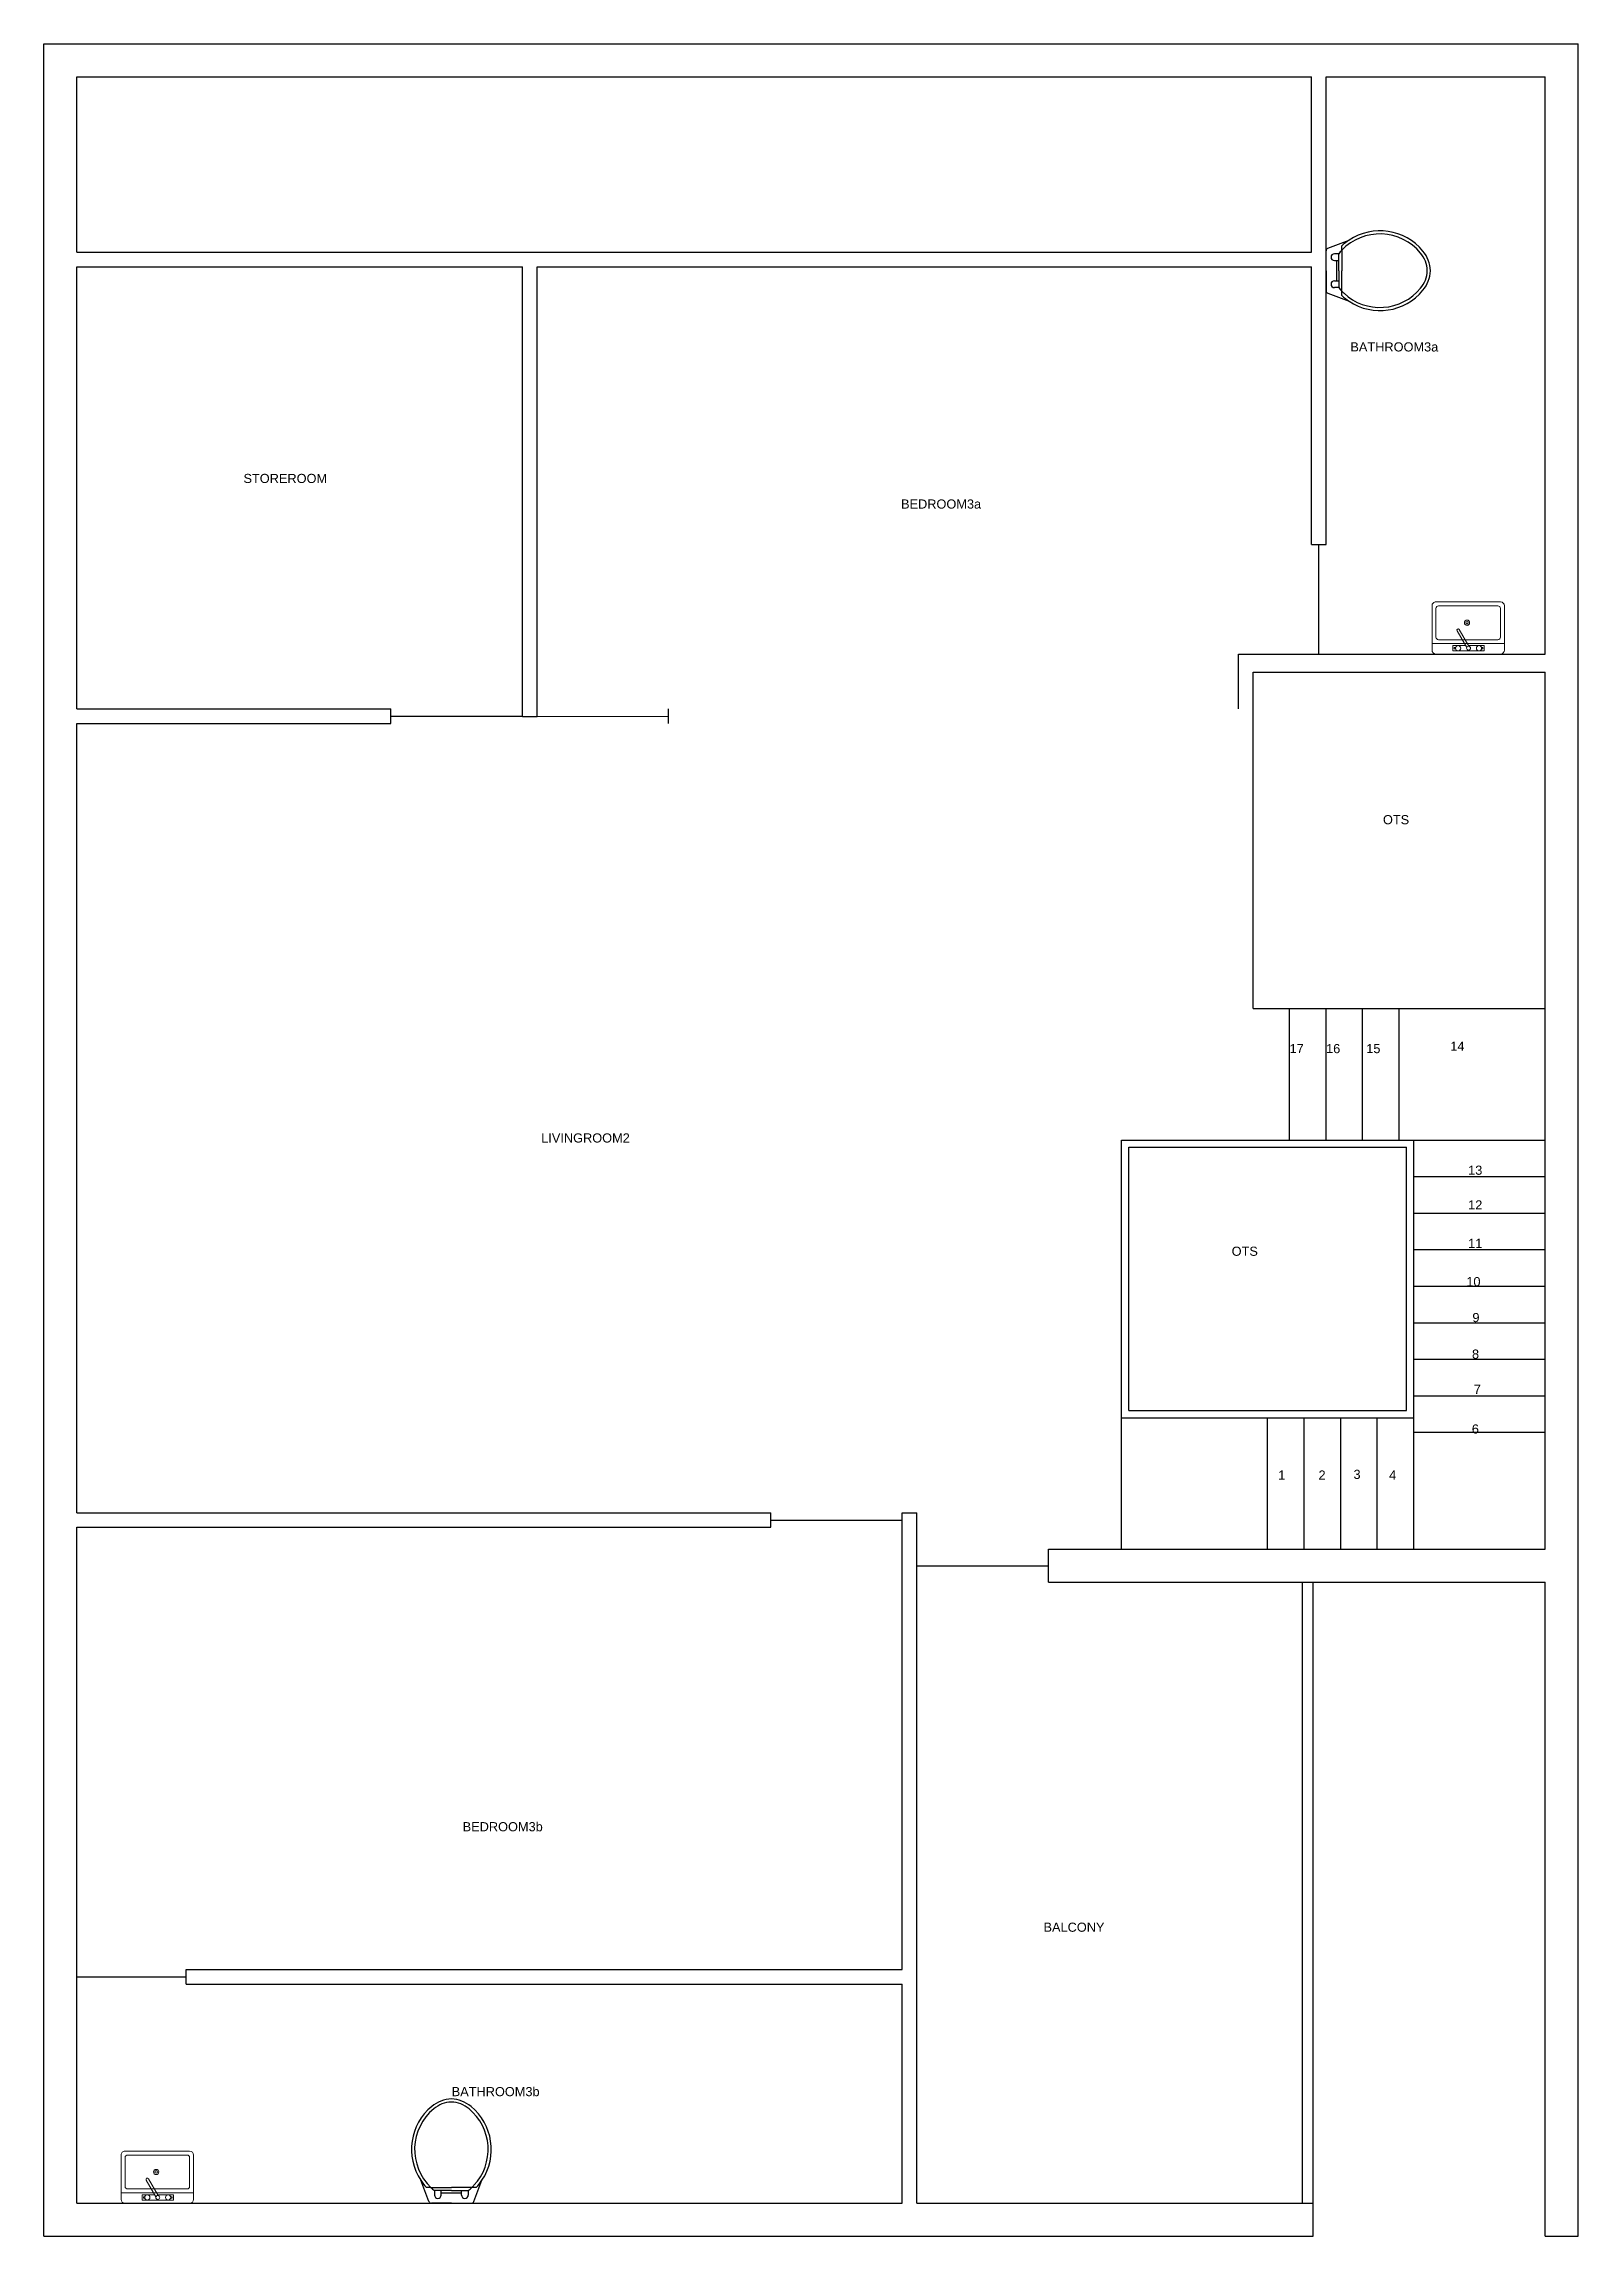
# Model space of a CAD drawing. Header units: inches. Extents: x 26 to 1492, y 12 to 612.
# Drawn here: x 532 to 952, y 12 to 612 of the extents above; entities that cross this region are included whole.
import ezdxf

# ---------------------------------------------------------------- set-up
doc = ezdxf.new("R2010")
doc.units = ezdxf.units.IN
doc.header["$MEASUREMENT"] = 0
for name, color, linetype in [('Balcony', 7, 'Continuous'), ('BathRoom3a', 7, 'Continuous'), ('BathRoom3b', 7, 'Continuous'), ('BedRoom3a', 7, 'Continuous'), ('BedRoom3b', 7, 'Continuous'), ('Boundary', 7, 'Continuous'), ('Door2.6fPanel', 7, 'Continuous'), ('Door3fPanel', 7, 'Continuous'), ('LivingRoom1', 7, 'Continuous'), ('LivingRoom2', 7, 'Continuous'), ('OTS1', 7, 'Continuous'), ('OTS2', 7, 'Continuous'), ('Staircase', 7, 'Continuous'), ('Staircase_innerwall', 7, 'Continuous'), ('Staircase_outertwall', 7, 'Continuous'), ('StoreRoom', 7, 'Continuous'), ('WashBasin', 7, 'Continuous'), ('WC', 7, 'Continuous')]:
    doc.layers.add(name, color=color, linetype=linetype)
doc.styles.get("Standard").update_dxf_attribs({"font": 'arial.ttf'})

msp = doc.modelspace()

# ---------------------------------------------------------------- texts
at = {"layer": 'Balcony', "insert": (805.48, 97.76), "char_height": 2.5, "attachment_point": 1}
msp.add_mtext('BALCONY', dxfattribs=at)
at = {"layer": 'BathRoom3a', "insert": (889.48, 530.26), "char_height": 2.5, "attachment_point": 1}
msp.add_mtext('BATHROOM3a', dxfattribs=at)
at = {"layer": 'BathRoom3b', "insert": (643.48, 52.76), "char_height": 2.5, "attachment_point": 1}
msp.add_mtext('BATHROOM3b', dxfattribs=at)
at = {"layer": 'BedRoom3a', "insert": (766.48, 487.26), "char_height": 2.5, "attachment_point": 1}
msp.add_mtext('BEDROOM3a', dxfattribs=at)
at = {"layer": 'BedRoom3b', "insert": (646.48, 125.26), "char_height": 2.5, "attachment_point": 1}
msp.add_mtext('BEDROOM3b', dxfattribs=at)
at = {"layer": 'LivingRoom1', "insert": (667.98, 313.76), "char_height": 2.5, "attachment_point": 1}
msp.add_mtext('LIVINGROOM2', dxfattribs=at)
at = {"layer": 'OTS1', "insert": (898.4, 400.87), "char_height": 2.5, "attachment_point": 1}
msp.add_mtext('OTS', dxfattribs=at)
at = {"layer": 'OTS2', "insert": (856.98, 282.76), "char_height": 2.5, "attachment_point": 1}
msp.add_mtext('OTS', dxfattribs=at)
at = {"layer": 'Staircase', "char_height": 2.5, "attachment_point": 1}
for s, insert in [('17', (872.83, 338.22)), ('16', (882.83, 338.22)), ('15', (893.83, 338.22)), ('14', (916.83, 338.87)), ('13', (921.72, 304.94)), ('12', (921.72, 295.44)), ('11', (921.72, 284.94)), ('10', (921.22, 274.44)), ('9', (922.88, 264.61)), ('8', (922.77, 254.61)), ('7', (923.27, 244.98)), ('6', (922.72, 234.11)), ('1', (869.72, 221.5)), ('2', (880.76, 221.5)), ('3', (890.33, 221.69)), ('4', (900.08, 221.5))]:
    msp.add_mtext(s, dxfattribs=dict(at, insert=insert))
at = {"layer": 'StoreRoom', "insert": (586.48, 494.26), "char_height": 2.5, "attachment_point": 1}
msp.add_mtext('STOREROOM', dxfattribs=at)

# ---------------------------------------------------------------- blocks, each defined once
blk = doc.blocks.new('WashBasin')
at = {"color": 0, "lineweight": 0}
for p, q in [((-8.84, 0), (8.84, 0)), ((-9.91, -13.21), (-9.91, -1.07)), ((-9.91, -2.86), (9.91, -2.86)), ((-8.84, -12.49), (-8.84, -4.64)), ((-8.12, -3.93), (8.12, -3.93)), ((-4.38, -2.31), (-4.38, -0.88)), ((-4.38, -0.88), (4.19, -0.88)), ((-0.1, -2.31), (-4.38, -2.31)), ((-4.02, -1.42), (-4.02, -1.78)), ((-3.62, -1.42), (-4.02, -1.42)), ((-4.02, -1.78), (-3.62, -1.78)), ((-0.2, -2.13), (2.45, -6.72)), ((3.07, -6.37), (0.42, -1.77)), ((4.19, -2.31), (0.73, -2.31)), ((3.43, -1.42), (3.83, -1.42)), ((3.83, -1.78), (3.43, -1.78)), ((3.83, -1.42), (3.83, -1.78)), ((4.19, -0.88), (4.19, -2.31)), ((8.84, -4.64), (8.84, -12.49)), ((9.91, -1.07), (9.91, -13.21)), ((8.84, -14.28), (-8.84, -14.28)), ((8.12, -13.21), (-8.12, -13.21))]:
    blk.add_line(p, q, dxfattribs=at)
for centre, radius in [((-2.95, -1.6), 0.714), ((-0.1, -1.6), 0.535), ((2.76, -1.6), 0.714), ((0.33, -8.57), 0.714), ((0.33, -8.57), 0.357)]:
    blk.add_circle(centre, radius, dxfattribs=at)
for centre, radius, start, end in [((-8.84, -1.07), 1.07, 90, 180), ((8.84, -1.07), 1.07, 0, 90), ((-8.12, -4.64), 0.714, 90, 180), ((8.12, -4.64), 0.714, 0, 90), ((2.76, -6.54), 0.357, 210, 30), ((-8.84, -13.21), 1.07, 180, 270), ((-8.12, -12.49), 0.714, 180, 270), ((8.12, -12.49), 0.714, 270, 0), ((8.84, -13.21), 1.07, 270, 0)]:
    blk.add_arc(centre, radius, start, end, dxfattribs=at)
blk = doc.blocks.new('Toilet sheet')
at = {"layer": 'WC'}
for p, q in [((0, 0), (-5.46, 0)), ((0, 0), (5.46, 0)), ((-6.13, -0.46), (-8.37, -6.29)), ((-6.82, -4.33), (-5.62, -4.33)), ((-5.62, -4.33), (0, -4.33)), ((-4.64, -3.46), (-4.64, -2.26)), ((0, -3.46), (-4.64, -3.46)), ((-2.81, -2.26), (-2.81, -2.89)), ((2.81, -2.89), (-2.81, -2.89)), ((-2.81, -2.89), (-2.81, -3.46)), ((0, -3.46), (4.64, -3.46)), ((5.62, -4.33), (0, -4.33)), ((2.81, -2.26), (2.81, -2.89)), ((2.81, -2.89), (2.81, -3.46)), ((4.64, -3.46), (4.64, -2.26)), ((5.62, -4.33), (6.82, -4.33)), ((6.13, -0.46), (8.37, -6.29))]:
    blk.add_line(p, q, dxfattribs=at)
for centre, radius, start, end in [((-5.46, -0.72), 0.716, 90, 158.95862), ((5.46, -0.72), 0.716, 21.04138, 90), ((4.36, -14.74), 14.42, 137.04176, 230.42938), ((4.36, -14.74), 15.28, 137.04176, 146.4185), ((4.36, -14.74), 14.42, 133.7957, 137.04176), ((4.36, -14.74), 14.42, 128.59147, 133.7957), ((-3.72, -2.26), 0.911, 0, 180), ((3.72, -2.26), 0.911, 0, 180), ((-4.36, -14.74), 14.42, 46.2043, 51.40853), ((-4.36, -14.74), 14.42, 309.57062, 46.2043), ((-4.36, -14.74), 15.28, 33.5815, 42.95824), ((4.36, -14.74), 15.28, 146.4185, 230.42938), ((-4.36, -14.74), 15.28, 309.57062, 33.5815), ((0.37, -19.56), 9.02, 230.42938, 267.62402), ((0.37, -19.56), 8.16, 230.42938, 267.37533), ((-0.37, -19.56), 8.16, 272.62467, 309.57062), ((-0.37, -19.56), 9.02, 272.37598, 309.57062)]:
    blk.add_arc(centre, radius, start, end, dxfattribs=at)

# ---------------------------------------------------------------- linework, layer by layer
at = {"layer": 'Balcony'}
for p, q in [((770.83, 20.95), (770.83, 209.95)), ((806.83, 190.95), (806.83, 199.95)), ((806.83, 190.95), (942.83, 190.95)), ((876.33, 20.95), (876.33, 190.95)), ((879.33, 11.95), (879.33, 190.95)), ((770.83, 20.95), (879.33, 20.95))]:
    msp.add_line(p, q, dxfattribs=at)
at = {"layer": 'BathRoom3a'}
for p, q in [((882.83, 474.95), (882.83, 602.95)), ((882.83, 602.95), (942.83, 602.95)), ((942.83, 444.95), (942.83, 602.95)), ((858.83, 444.95), (942.83, 444.95))]:
    msp.add_line(p, q, dxfattribs=at)
at = {"layer": 'BathRoom3b'}
for p, q in [((570.83, 80.95), (570.83, 84.95)), ((570.83, 80.95), (766.83, 80.95)), ((766.83, 20.95), (766.83, 80.95)), ((540.83, 20.95), (766.83, 20.95))]:
    msp.add_line(p, q, dxfattribs=at)
at = {"layer": 'BedRoom3a'}
for p, q in [((666.83, 550.95), (878.83, 550.95)), ((666.83, 427.89), (666.83, 550.95)), ((878.83, 474.95), (878.83, 550.95)), ((878.83, 474.95), (882.83, 474.95)), ((858.83, 429.95), (858.83, 444.95)), ((702.83, 425.95), (702.83, 429.95))]:
    msp.add_line(p, q, dxfattribs=at)
at = {"layer": 'BedRoom3b'}
for p, q in [((540.83, 20.95), (540.83, 205.95)), ((540.83, 205.95), (730.83, 205.95)), ((730.83, 205.95), (730.83, 209.95)), ((766.83, 84.95), (766.83, 209.95)), ((570.83, 84.95), (766.83, 84.95))]:
    msp.add_line(p, q, dxfattribs=at)
at = {"layer": 'Boundary'}
for p, q in [((531.83, 11.95), (531.83, 611.95)), ((531.83, 611.95), (951.83, 611.95)), ((951.83, 11.95), (951.83, 611.95)), ((540.83, 554.95), (540.83, 602.95)), ((540.83, 602.95), (878.83, 602.95)), ((878.83, 554.95), (878.83, 602.95)), ((540.83, 554.95), (878.83, 554.95)), ((942.83, 11.95), (942.83, 190.95)), ((531.83, 11.95), (879.33, 11.95)), ((942.83, 11.95), (951.83, 11.95))]:
    msp.add_line(p, q, dxfattribs=at)
at = {"layer": 'Door2.6fPanel'}
for p, q in [((880.83, 444.95), (880.83, 474.95)), ((540.83, 82.95), (570.83, 82.95))]:
    msp.add_line(p, q, dxfattribs=at)
at = {"layer": 'Door3fPanel'}
for p, q in [((626.83, 427.95), (662.83, 427.95)), ((666.83, 427.89), (702.83, 427.95)), ((730.83, 207.95), (766.83, 207.95)), ((770.83, 195.45), (806.83, 195.45))]:
    msp.add_line(p, q, dxfattribs=at)
at = {"layer": 'LivingRoom2'}
for p, q in [((662.83, 427.83), (666.83, 427.83)), ((540.83, 209.95), (540.83, 425.95)), ((540.83, 425.95), (626.83, 425.95)), ((826.83, 199.95), (826.83, 311.95)), ((826.83, 311.95), (872.83, 311.95)), ((540.83, 209.95), (730.83, 209.95)), ((766.83, 209.95), (770.83, 209.95))]:
    msp.add_line(p, q, dxfattribs=at)
at = {"layer": 'OTS1'}
for p, q in [((862.83, 439.95), (942.83, 439.95)), ((862.83, 347.95), (862.83, 439.95))]:
    msp.add_line(p, q, dxfattribs=at)
at = {"layer": 'OTS2'}
for p, q in [((828.83, 237.95), (828.83, 309.95)), ((828.83, 309.95), (904.83, 309.95)), ((904.83, 237.95), (904.83, 309.95)), ((828.83, 237.95), (904.83, 237.95))]:
    msp.add_line(p, q, dxfattribs=at)
at = {"layer": 'Staircase'}
for p, q in [((872.83, 311.95), (872.83, 347.95)), ((882.83, 311.95), (882.83, 347.95)), ((892.83, 311.95), (892.83, 347.95)), ((902.83, 311.95), (902.83, 347.95)), ((872.83, 311.95), (942.83, 311.95)), ((906.83, 301.95), (942.83, 301.95)), ((906.83, 291.95), (942.83, 291.95)), ((906.83, 281.95), (942.83, 281.95)), ((906.83, 271.95), (942.83, 271.95)), ((906.83, 261.95), (942.83, 261.95)), ((906.83, 251.95), (942.83, 251.95)), ((906.83, 241.95), (942.83, 241.95)), ((866.83, 199.95), (866.83, 235.95)), ((876.83, 199.95), (876.83, 235.95)), ((886.83, 199.95), (886.83, 235.95)), ((896.83, 199.95), (896.83, 235.95)), ((906.83, 231.95), (942.83, 231.95))]:
    msp.add_line(p, q, dxfattribs=at)
at = {"layer": 'Staircase_innerwall'}
for p, q in [((906.83, 199.95), (906.83, 311.95)), ((826.83, 235.95), (906.83, 235.95))]:
    msp.add_line(p, q, dxfattribs=at)
at = {"layer": 'Staircase_outertwall'}
for p, q in [((942.83, 199.95), (942.83, 439.95)), ((862.83, 347.95), (942.83, 347.95)), ((806.83, 199.95), (942.83, 199.95))]:
    msp.add_line(p, q, dxfattribs=at)
at = {"layer": 'StoreRoom'}
for p, q in [((540.83, 550.95), (662.83, 550.95)), ((540.83, 429.95), (540.83, 550.95)), ((662.83, 427.83), (662.83, 550.95)), ((540.83, 429.95), (626.83, 429.95)), ((626.83, 425.95), (626.83, 429.95))]:
    msp.add_line(p, q, dxfattribs=at)

# ---------------------------------------------------------------- block references
at = {"layer": 'WashBasin', "rotation": 180}
for p in [(921.74, 444.95), (562.91, 20.95)]:
    msp.add_blockref('WashBasin', p, dxfattribs=at)
at = {"layer": 'WC'}
for p, rotation in [((882.83, 549.87), 90), ((643.39, 20.95), 180)]:
    msp.add_blockref('Toilet sheet', p, dxfattribs=dict(at, rotation=rotation))

msp.set_redraw_order([(e.dxf.handle, doc.entitydb.next_handle()) for e in msp.query("TEXT MTEXT ATTDEF DIMENSION ARC_DIMENSION")])  # texts and dimensions are drawn at this point

doc.saveas('drawing.dxf')
